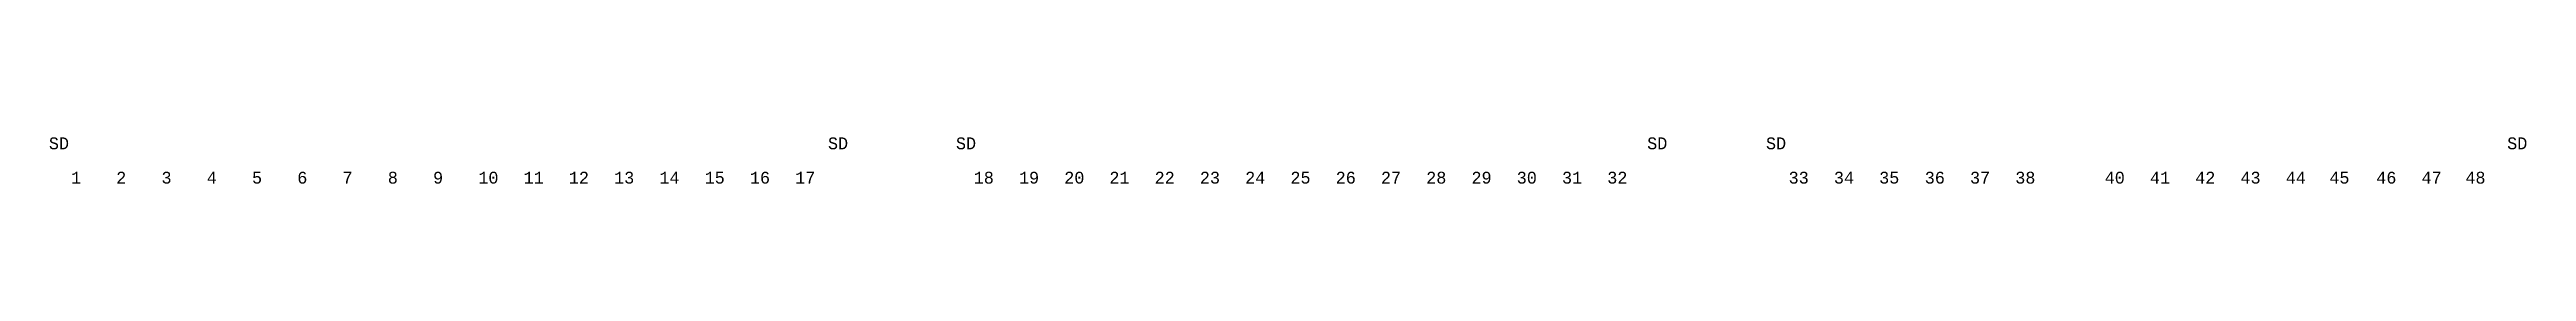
# Model space of a CAD drawing. Header units: millimetres. Extents: x 308165 to 657535, y 5096 to 173229.
# Drawn here: x 573812 to 657209, y 57582 to 59155 of the extents above; entities that cross this region are included whole.
import ezdxf

# ---------------------------------------------------------------- set-up
doc = ezdxf.new("R2010")
doc.units = ezdxf.units.MM
doc.linetypes.add('DASHED', pattern=[0.75, 0.5, -0.25])
doc.layers.add('WF_numbers', color=6, linetype='Continuous')
doc.styles.add('WF_txt', font='consola.ttf')

msp = doc.modelspace()

# ---------------------------------------------------------------- texts
at = {"layer": 'WF_numbers', "linetype": 'DASHED', "char_height": 400, "attachment_point": 1, "style": 'WF_txt'}
for s, insert in [('SD', (573790, 59148, -162219)), ('SD', (600021, 59148, -162219)), ('SD', (604330, 59148, -162219)), ('SD', (627604, 59148, -162219)), ('SD', (631604, 59148, -162219)), ('SD', (656560, 59148, -162219)), ('1', (574533, 57988)), ('2', (576057, 57988)), ('3', (577581, 57988)), ('4', (579105, 57988)), ('5', (580629, 57988)), ('6', (582153, 57988)), ('7', (583677, 57988)), ('8', (585201, 57988)), ('9', (586725, 57988)), ('10', (588249, 57988)), ('11', (589773, 57988)), ('12', (591297, 57988)), ('13', (592821, 57988)), ('14', (594345, 57988)), ('15', (595869, 57988)), ('16', (597393, 57988)), ('17', (598917, 57988)), ('18', (604929, 57988)), ('19', (606453, 57988)), ('20', (607977, 57988)), ('21', (609496, 57988)), ('22', (611020, 57988)), ('23', (612544, 57988)), ('24', (614068, 57988)), ('25', (615592, 57988)), ('26', (617116, 57988)), ('27', (618640, 57988)), ('28', (620164, 57988)), ('29', (621688, 57988)), ('30', (623212, 57988)), ('31', (624736, 57988)), ('32', (626260, 57988)), ('33', (632367, 57988)), ('34', (633891, 57988)), ('35', (635415, 57988)), ('36', (636950, 57988)), ('37', (638474, 57988)), ('38', (639998, 57988)), ('40', (643008, 57988)), ('41', (644532, 57988)), ('42', (646056, 57988)), ('43', (647580, 57988)), ('44', (649104, 57988)), ('45', (650572, 57988)), ('46', (652152, 57988)), ('47', (653676, 57988)), ('48', (655152, 57988))]:
    msp.add_mtext_dynamic_manual_height_columns(s, width=423.53, gutter_width=2118, heights=[0], dxfattribs=dict(at, insert=insert))

doc.saveas('drawing.dxf')
